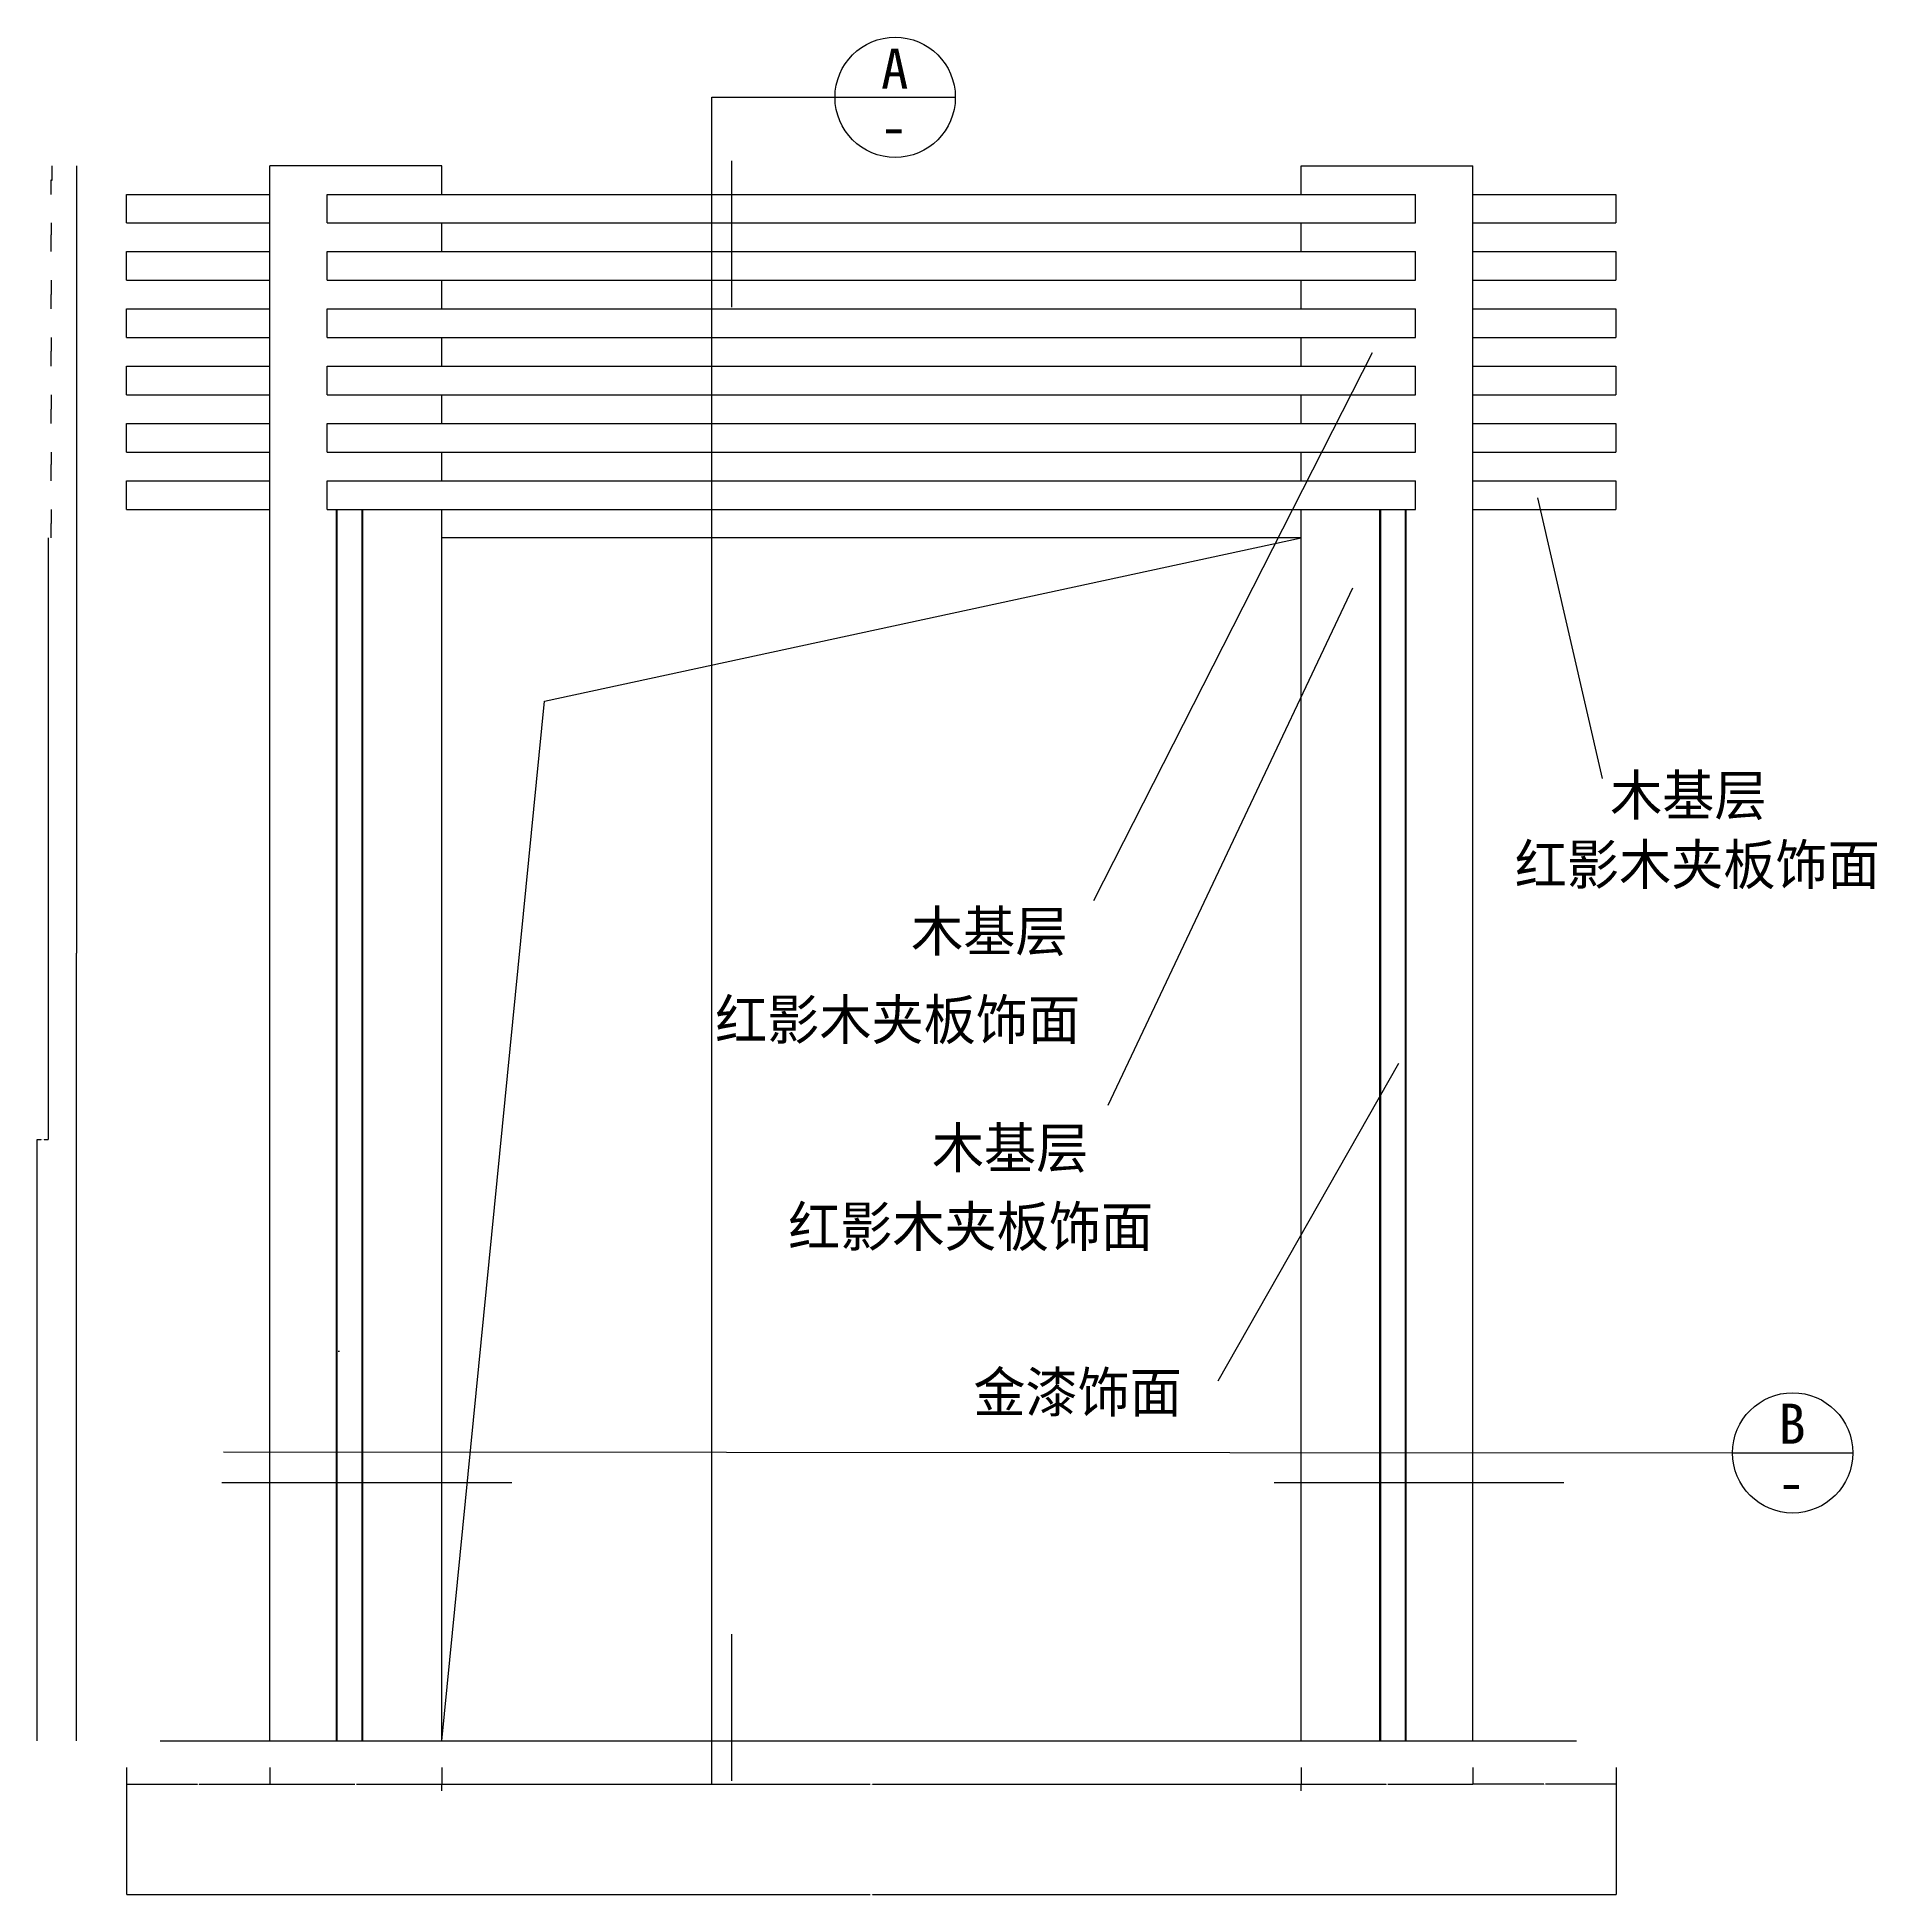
# Model space of a CAD drawing. Header units: metres. Extents: x -105 to 5826, y 5073 to 8638.
# Drawn here: x -105 to 3106, y 5394 to 8638 of the extents above; entities that cross this region are included whole.
import ezdxf

# ---------------------------------------------------------------- set-up
doc = ezdxf.new("R2010")
doc.units = ezdxf.units.M
for name, color, linetype in [('2', 2, 'Continuous'), ('3', 3, 'Continuous'), ('4', 4, 'Continuous'), ('7', 7, 'Continuous'), ('BH', 3, 'Continuous'), ('DIM', 3, 'Continuous'), ('TEXT', 3, 'Continuous')]:
    doc.layers.add(name, color=color, linetype=linetype)
doc.dimstyles.get("Standard").update_dxf_attribs({"dimtxt": 2.5, "dimasz": 2.5, "dimexe": 1.25, "dimexo": 0.625, "dimtad": 1, "dimcen": 2.5, "dimazin": 3, "dimtfac": 1, "dimtmove": 0, "dimatfit": 3})

# ---------------------------------------------------------------- blocks, each defined once
blk = doc.blocks.new('*D3')
for p, q in [((601.01, 5576.07), (601.01, 5587.64)), ((601.26, 5587.64), (1349.01, 5587.64)), ((1353.01, 5587.64), (2100.76, 5587.64)), ((2101.01, 5576.07), (2101.01, 5587.64))]:
    blk.add_line(p, q)
at = {"layer": 'Defpoints'}
for p in [(601.01, 5587.64), (601.01, 5576.07), (2101.01, 5576.07)]:
    blk.add_point(p, dxfattribs=at)
at = {"layer": 'DIM', "insert": (1351.01, 5587.64), "char_height": 1, "attachment_point": 5}
blk.add_mtext('1500', dxfattribs=at)
blk = doc.blocks.new('*D4')
for p, q in [((-85.75, 7763.57), (-85.75, 6713.57)), ((-105.11, 5663.57), (-105.11, 6713.57)), ((-104.86, 6713.57), (-97.93, 6713.57)), ((-92.93, 6713.57), (-86, 6713.57))]:
    blk.add_line(p, q)
at = {"layer": 'Defpoints'}
for p in [(-85.75, 7763.57), (-105.11, 6713.57), (-105.11, 5663.57)]:
    blk.add_point(p, dxfattribs=at)
at = {"layer": 'BH', "insert": (-95.43, 6713.57), "char_height": 1, "attachment_point": 5}
blk.add_mtext('19,36', dxfattribs=at)
blk = doc.blocks.new('*D5')
for p, q in [((-36.34, 8413.57), (-36.34, 7038.57)), ((-36.59, 7038.57), (-36.84, 7038.57)), ((-36.34, 5663.57), (-36.34, 7038.57)), ((-36.34, 7038.57), (-36.34, 7038.57)), ((-36.09, 7038.57), (-35.84, 7038.57))]:
    blk.add_line(p, q)
at = {"layer": 'Defpoints'}
for p in [(-36.34, 8413.57), (-36.34, 7038.57), (-36.34, 5663.57)]:
    blk.add_point(p, dxfattribs=at)
at = {"layer": 'DIM', "insert": (-36.34, 7039.695), "char_height": 1, "attachment_point": 5}
blk.add_mtext('0', dxfattribs=at)
blk = doc.blocks.new('*D6')
for p, q in [((301.01, 5617), (301.01, 5587.64)), ((601.01, 5617), (601.01, 5587.64)), ((301.26, 5587.64), (449.51, 5587.64)), ((452.51, 5587.64), (600.76, 5587.64))]:
    blk.add_line(p, q)
at = {"layer": 'Defpoints'}
for p in [(301.01, 5617), (601.01, 5617), (301.01, 5587.64)]:
    blk.add_point(p, dxfattribs=at)
at = {"layer": 'DIM', "insert": (451.01, 5587.64), "char_height": 1, "attachment_point": 5}
blk.add_mtext('300', dxfattribs=at)
blk = doc.blocks.new('*D7')
for p, q in [((51.01, 5617), (51.01, 5587.64)), ((301.01, 5617), (301.01, 5587.64)), ((51.26, 5587.64), (174.51, 5587.64)), ((177.51, 5587.64), (300.76, 5587.64))]:
    blk.add_line(p, q)
at = {"layer": 'Defpoints'}
for p in [(51.01, 5617), (301.01, 5617), (51.01, 5587.64)]:
    blk.add_point(p, dxfattribs=at)
at = {"layer": 'DIM', "insert": (176.01, 5587.64), "char_height": 1, "attachment_point": 5}
blk.add_mtext('250', dxfattribs=at)
blk = doc.blocks.new('*D8')
for p, q in [((-80.65, 8313.57), (-80.65, 8292.84)), ((-80.9, 8292.84), (-81.15, 8292.84)), ((-80.65, 8263.57), (-80.65, 8292.84)), ((-80.65, 8292.84), (-80.65, 8292.84)), ((-80.4, 8292.84), (-80.15, 8292.84))]:
    blk.add_line(p, q)
at = {"layer": 'Defpoints'}
for p in [(-80.65, 8313.57), (-80.65, 8292.84), (-80.65, 8263.57)]:
    blk.add_point(p, dxfattribs=at)
at = {"layer": 'DIM', "insert": (-80.65, 8293.965), "char_height": 1, "attachment_point": 5}
blk.add_mtext('0', dxfattribs=at)
blk = doc.blocks.new('*D9')
for p, q in [((-79.65, 8413.57), (-79.65, 8388.57)), ((-80.9, 8388.57), (-81.15, 8388.57)), ((-80.65, 8363.57), (-80.65, 8388.57)), ((-79.65, 8388.57), (-80.65, 8388.57)), ((-79.4, 8388.57), (-79.15, 8388.57))]:
    blk.add_line(p, q)
at = {"layer": 'Defpoints'}
for p in [(-79.65, 8413.57), (-79.65, 8388.57), (-80.65, 8363.57)]:
    blk.add_point(p, dxfattribs=at)
at = {"layer": 'DIM', "insert": (-80.15, 8387.445), "char_height": 1, "attachment_point": 5}
blk.add_mtext('1', dxfattribs=at)
blk = doc.blocks.new('*D10')
for p, q in [((-80.65, 8113.57), (-80.65, 8089.67)), ((-80.9, 8089.67), (-81.15, 8089.67)), ((-80.65, 8063.57), (-80.65, 8089.67)), ((-80.65, 8089.67), (-80.65, 8089.67)), ((-80.4, 8089.67), (-80.15, 8089.67))]:
    blk.add_line(p, q)
at = {"layer": 'Defpoints'}
for p in [(-80.65, 8113.57), (-80.65, 8089.67), (-80.65, 8063.57)]:
    blk.add_point(p, dxfattribs=at)
at = {"layer": 'DIM', "insert": (-80.65, 8090.795), "char_height": 1, "attachment_point": 5}
blk.add_mtext('0', dxfattribs=at)
blk = doc.blocks.new('*D11')
for p, q in [((-80.9, 7891.76), (-81.15, 7891.76)), ((-80.65, 7913.57), (-80.65, 7891.76)), ((-80.65, 7863.57), (-80.65, 7891.76)), ((-80.65, 7891.76), (-80.65, 7891.76)), ((-80.4, 7891.76), (-80.15, 7891.76))]:
    blk.add_line(p, q)
at = {"layer": 'Defpoints'}
for p in [(-80.65, 7913.57), (-80.65, 7891.76), (-80.65, 7863.57)]:
    blk.add_point(p, dxfattribs=at)
at = {"layer": 'DIM', "insert": (-80.65, 7892.885), "char_height": 1, "attachment_point": 5}
blk.add_mtext('0', dxfattribs=at)
blk = doc.blocks.new('*D12')
for p, q in [((-80.65, 8013.57), (-80.65, 7988.57)), ((-80.9, 7988.57), (-81.15, 7988.57)), ((-80.65, 7963.57), (-80.65, 7988.57)), ((-80.65, 7988.57), (-80.65, 7988.57)), ((-80.4, 7988.57), (-80.15, 7988.57))]:
    blk.add_line(p, q)
at = {"layer": 'Defpoints'}
for p in [(-80.65, 8013.57), (-80.65, 7988.57), (-80.65, 7963.57)]:
    blk.add_point(p, dxfattribs=at)
at = {"layer": 'DIM', "insert": (-80.65, 7989.695), "char_height": 1, "attachment_point": 5}
blk.add_mtext('0', dxfattribs=at)
blk = doc.blocks.new('*D13')
for p, q in [((-80.9, 7788.57), (-81.15, 7788.57)), ((-80.65, 7813.57), (-80.65, 7788.57)), ((-80.65, 7763.57), (-80.65, 7788.57)), ((-80.65, 7788.57), (-80.65, 7788.57)), ((-80.4, 7788.57), (-80.15, 7788.57))]:
    blk.add_line(p, q)
at = {"layer": 'Defpoints'}
for p in [(-80.65, 7813.57), (-80.65, 7788.57), (-80.65, 7763.57)]:
    blk.add_point(p, dxfattribs=at)
at = {"layer": 'DIM', "insert": (-80.65, 7789.695), "char_height": 1, "attachment_point": 5}
blk.add_mtext('0', dxfattribs=at)
blk = doc.blocks.new('*D14')
for p, q in [((-80.65, 8213.57), (-80.65, 8188.57)), ((-80.9, 8188.57), (-81.15, 8188.57)), ((-80.65, 8163.57), (-80.65, 8188.57)), ((-80.65, 8188.57), (-80.65, 8188.57)), ((-80.4, 8188.57), (-80.15, 8188.57))]:
    blk.add_line(p, q)
at = {"layer": 'Defpoints'}
for p in [(-80.65, 8213.57), (-80.65, 8188.57), (-80.65, 8163.57)]:
    blk.add_point(p, dxfattribs=at)
at = {"layer": 'DIM', "insert": (-80.65, 8189.695), "char_height": 1, "attachment_point": 5}
blk.add_mtext('0', dxfattribs=at)
blk = doc.blocks.new('*D17')
for p, q in [((2101.01, 5617), (2101.01, 5587.64)), ((2401.01, 5617), (2401.01, 5587.64)), ((2101.26, 5587.64), (2249.51, 5587.64)), ((2252.51, 5587.64), (2400.76, 5587.64))]:
    blk.add_line(p, q)
at = {"layer": 'Defpoints'}
for p in [(2101.01, 5617), (2401.01, 5617), (2101.01, 5587.64)]:
    blk.add_point(p, dxfattribs=at)
at = {"layer": 'DIM', "insert": (2251.01, 5587.64), "char_height": 1, "attachment_point": 5}
blk.add_mtext('300', dxfattribs=at)
blk = doc.blocks.new('*D18')
for p, q in [((2401.01, 5617), (2401.01, 5587.64)), ((2651.01, 5617), (2651.01, 5587.64)), ((2524.51, 5587.64), (2400.76, 5587.64)), ((2651.26, 5587.64), (2527.51, 5587.64))]:
    blk.add_line(p, q)
at = {"layer": 'Defpoints'}
for p in [(2401.01, 5617), (2651.01, 5617), (2651.01, 5587.64)]:
    blk.add_point(p, dxfattribs=at)
at = {"layer": 'DIM', "insert": (2526.01, 5587.64), "char_height": 1, "attachment_point": 5}
blk.add_mtext('250', dxfattribs=at)
blk = doc.blocks.new('*D29')
for p, q in [((51.01, 5617), (51.01, 5395.06)), ((2651.01, 5617), (2651.01, 5395.06)), ((51.26, 5395.06), (1349.01, 5395.06)), ((1353.01, 5395.06), (2650.76, 5395.06))]:
    blk.add_line(p, q)
at = {"layer": 'Defpoints'}
for p in [(51.01, 5617), (2651.01, 5617), (51.01, 5395.06)]:
    blk.add_point(p, dxfattribs=at)
at = {"layer": 'DIM', "insert": (1351.01, 5395.06), "char_height": 1, "attachment_point": 5}
blk.add_mtext('2600', dxfattribs=at)

msp = doc.modelspace()

# ---------------------------------------------------------------- hatches: boundary and pattern name
at = {"layer": 'BH'}
h = msp.add_hatch(dxfattribs=at)
h.set_pattern_fill('AR-SAND', scale=20)
h.paths.add_polyline_path([(462.03, 7813.57), (418.65, 7813.57), (418.65, 5663.57), (462.03, 5663.57)])
h = msp.add_hatch(dxfattribs=at)
h.set_pattern_fill('AR-SAND', scale=20)
h.paths.add_polyline_path([(2239.99, 5663.57), (2283.37, 5663.57), (2283.37, 7813.57), (2239.99, 7813.57)])

# ---------------------------------------------------------------- linework, layer by layer
at = {"layer": '2'}
for p, q in [((301.01, 5663.57), (301.01, 8413.57)), ((601.01, 8413.57), (301.01, 8413.57)), ((601.01, 8363.57), (601.01, 8413.57)), ((2101.01, 8413.57), (2401.01, 8413.57)), ((2101.01, 8363.57), (2101.01, 8413.57)), ((2401.01, 5663.57), (2401.01, 8413.57)), ((601.01, 8263.57), (601.01, 8313.57)), ((2101.01, 8263.57), (2101.01, 8313.57)), ((601.01, 8163.57), (601.01, 8213.57)), ((2101.01, 8163.57), (2101.01, 8213.57)), ((601.01, 8063.57), (601.01, 8113.57)), ((2101.01, 8063.57), (2101.01, 8113.57)), ((601.01, 7963.57), (601.01, 8013.57)), ((2101.01, 7963.57), (2101.01, 8013.57)), ((601.01, 7863.57), (601.01, 7913.57)), ((2101.01, 7863.57), (2101.01, 7913.57)), ((601.01, 7763.57), (601.01, 7813.57)), ((2101.01, 7763.57), (2101.01, 7813.57)), ((2101.01, 7763.57), (601.01, 7763.57)), ((601.01, 5663.57), (601.01, 7763.57)), ((2101.01, 5663.57), (2101.01, 7763.57)), ((109.65, 5663.57), (2581.54, 5663.57))]:
    msp.add_line(p, q, dxfattribs=at)
at = {"layer": '3'}
msp.add_lwpolyline([(601.01, 5663.57), (780.53, 7478.4), (2101.01, 7763.57)], dxfattribs=at)
at = {"layer": '4'}
for p, q in [((51.01, 8313.57), (51.01, 8363.57)), ((51.01, 8363.57), (301.01, 8363.57)), ((401.01, 8363.57), (2301.01, 8363.57)), ((401.01, 8313.57), (401.01, 8363.57)), ((2301.01, 8313.57), (2301.01, 8363.57)), ((2401.01, 8363.57), (2650.51, 8363.57)), ((2651.01, 8313.57), (2651.01, 8363.57)), ((51.01, 8313.57), (301.01, 8313.57)), ((401.01, 8313.57), (2301.01, 8313.57)), ((2401.01, 8313.57), (2650.51, 8313.57)), ((51.01, 8263.57), (301.01, 8263.57)), ((51.01, 8213.57), (51.01, 8263.57)), ((401.01, 8263.57), (2301.01, 8263.57)), ((401.01, 8213.57), (401.01, 8263.57)), ((2301.01, 8213.57), (2301.01, 8263.57)), ((2401.01, 8263.57), (2650.51, 8263.57)), ((2651.01, 8213.57), (2651.01, 8263.57)), ((51.01, 8213.57), (301.01, 8213.57)), ((401.01, 8213.57), (2301.01, 8213.57)), ((2401.01, 8213.57), (2650.51, 8213.57)), ((51.01, 8163.57), (301.01, 8163.57)), ((51.01, 8113.57), (51.01, 8163.57)), ((401.01, 8163.57), (2301.01, 8163.57)), ((401.01, 8113.57), (401.01, 8163.57)), ((2301.01, 8113.57), (2301.01, 8163.57)), ((2401.01, 8163.57), (2650.51, 8163.57)), ((2651.01, 8113.57), (2651.01, 8163.57)), ((51.01, 8113.57), (301.01, 8113.57)), ((401.01, 8113.57), (2301.01, 8113.57)), ((2401.01, 8113.57), (2650.51, 8113.57)), ((51.01, 8063.57), (301.01, 8063.57)), ((51.01, 8013.57), (51.01, 8063.57)), ((401.01, 8063.57), (2301.01, 8063.57)), ((401.01, 8013.57), (401.01, 8063.57)), ((2301.01, 8013.57), (2301.01, 8063.57)), ((2401.01, 8063.57), (2650.51, 8063.57)), ((2651.01, 8013.57), (2651.01, 8063.57)), ((51.01, 8013.57), (301.01, 8013.57)), ((401.01, 8013.57), (2301.01, 8013.57)), ((2401.01, 8013.57), (2650.51, 8013.57)), ((51.01, 7913.57), (51.01, 7963.57)), ((51.01, 7963.57), (301.01, 7963.57)), ((401.01, 7963.57), (2301.01, 7963.57)), ((401.01, 7913.57), (401.01, 7963.57)), ((2301.01, 7913.57), (2301.01, 7963.57)), ((2401.01, 7963.57), (2650.51, 7963.57)), ((2651.01, 7913.57), (2651.01, 7963.57)), ((51.01, 7913.57), (301.01, 7913.57)), ((401.01, 7913.57), (2301.01, 7913.57)), ((2401.01, 7913.57), (2650.51, 7913.57)), ((51.01, 7863.57), (301.01, 7863.57)), ((51.01, 7813.57), (51.01, 7863.57)), ((401.01, 7863.57), (2301.01, 7863.57)), ((401.01, 7813.57), (401.01, 7863.57)), ((2301.01, 7813.57), (2301.01, 7863.57)), ((2401.01, 7863.57), (2650.51, 7863.57)), ((2651.01, 7813.57), (2651.01, 7863.57)), ((51.01, 7813.57), (301.01, 7813.57)), ((401.01, 7813.57), (2301.01, 7813.57)), ((2401.01, 7813.57), (2650.51, 7813.57))]:
    msp.add_line(p, q, dxfattribs=at)
at = {"layer": '7'}
for p, q in [((418.65, 5663.57), (418.65, 7813.57)), ((462.03, 5663.57), (462.03, 7813.57)), ((2239.99, 5663.57), (2239.99, 7813.57)), ((2283.37, 5663.57), (2283.37, 7813.57))]:
    msp.add_line(p, q, dxfattribs=at)
at = {"layer": 'DIM'}
for p, q in [((417.31, 5663.57), (417.31, 7813.57)), ((463.37, 5663.57), (463.37, 7813.57)), ((2238.65, 5663.57), (2238.65, 7813.57)), ((2284.71, 5663.57), (2284.71, 7813.57)), ((220.18, 6167.7), (2854.79, 6166.11))]:
    msp.add_line(p, q, dxfattribs=at)
for points in [[(1072.35, 5589.04), (1072.35, 8533.05), (1287.55, 8533.05)], [(1287.55, 8533.05), (1497.55, 8533.05)], [(1107.35, 8166.43), (1107.35, 8422.12)], [(2854.15, 6166.11), (3064.15, 6166.11)], [(217.46, 6114.51), (723.17, 6114.51)], [(2053.82, 6114.51), (2559.53, 6114.51)], [(1107.35, 5593.66), (1107.35, 5849.34)]]:
    msp.add_lwpolyline(points, dxfattribs=at)
for centre in [(1392.55, 8533.05), (2959.15, 6166.11)]:
    msp.add_circle(centre, 105, dxfattribs=at)

# ---------------------------------------------------------------- texts
for s, p in [('A', (1367.96, 8548.22)), ('-', (1366.38, 8446.75)), ('B', (2934.19, 6181.97)), ('-', (2932.98, 6079.81))]:
    msp.add_text(s, height=70, dxfattribs=at).set_placement(p)
at = {"layer": 'TEXT'}
for s, p in [('木基层', (2640.49, 7279.24)), ('红影木夹板饰面', (2474.04, 7158.28)), ('木基层', (1420.3, 7042.09)), ('红影木夹板饰面', (1078.23, 6887.48)), ('木基层', (1456.67, 6663.62)), ('红影木夹板饰面', (1205.77, 6526.32)), ('金漆饰面', (1529.01, 6236.9))]:
    msp.add_text(s, height=70, dxfattribs=at).set_placement(p)

# ---------------------------------------------------------------- dimensions: what is measured, and where the dimension line sits
at = {"layer": 'BH'}
dim = msp.add_linear_dim(base=(-105.11, 6713.57), p1=(-105.11, 5663.57), p2=(-85.75, 7763.57), dimstyle='Standard', dxfattribs=at)
dim.commit()
dim.dimension.update_dxf_attribs({"geometry": '*D4', "text_midpoint": (-95.43, 6713.57)})
at = {"layer": 'DIM'}
for base, p1, p2, picture, middle in [((-79.65, 8388.57), (-79.65, 8413.57), (-80.65, 8363.57), '*D9', (-80.15, 8387.445)), ((-36.34, 7038.57), (-36.34, 8413.57), (-36.34, 5663.57), '*D5', (-36.34, 7039.695)), ((-80.65, 8292.84), (-80.65, 8313.57), (-80.65, 8263.57), '*D8', (-80.65, 8293.965)), ((-80.65, 8188.57), (-80.65, 8213.57), (-80.65, 8163.57), '*D14', (-80.65, 8189.695)), ((-80.65, 8089.67), (-80.65, 8113.57), (-80.65, 8063.57), '*D10', (-80.65, 8090.795)), ((-80.65, 7988.57), (-80.65, 8013.57), (-80.65, 7963.57), '*D12', (-80.65, 7989.695)), ((-80.65, 7891.76), (-80.65, 7913.57), (-80.65, 7863.57), '*D11', (-80.65, 7892.885)), ((-80.65, 7788.57), (-80.65, 7813.57), (-80.65, 7763.57), '*D13', (-80.65, 7789.695)), ((51.01, 5587.64), (51.01, 5617), (301.01, 5617), '*D7', (176.01, 5587.64)), ((51.01, 5395.06), (51.01, 5617), (2651.01, 5617), '*D29', (1351.01, 5395.06)), ((301.01, 5587.64), (301.01, 5617), (601.01, 5617), '*D6', (451.01, 5587.64)), ((2101.01, 5587.64), (2101.01, 5617), (2401.01, 5617), '*D17', (2251.01, 5587.64)), ((2651.01, 5587.64), (2651.01, 5617), (2401.01, 5617), '*D18', (2526.01, 5587.64)), ((601.01, 5587.64), (601.01, 5576.07), (2101.01, 5576.07), '*D3', (1351.01, 5587.64))]:
    dim = msp.add_linear_dim(base=base, p1=p1, p2=p2, dimstyle='Standard', dxfattribs=at)
    dim.commit()
    dim.dimension.update_dxf_attribs({"geometry": picture, "text_midpoint": middle})

# ---------------------------------------------------------------- leaders
for points in [[(2224.97, 8086.77), (1738.7, 7129.88)], [(2513.97, 7833.86), (2626.48, 7343.6)], [(2190.65, 7675.73), (1763.53, 6772.6)], [(2271.16, 6845.78), (1955.64, 6291.51)]]:
    msp.add_leader(points, dimstyle='Standard', dxfattribs=at)

doc.saveas('drawing.dxf')
